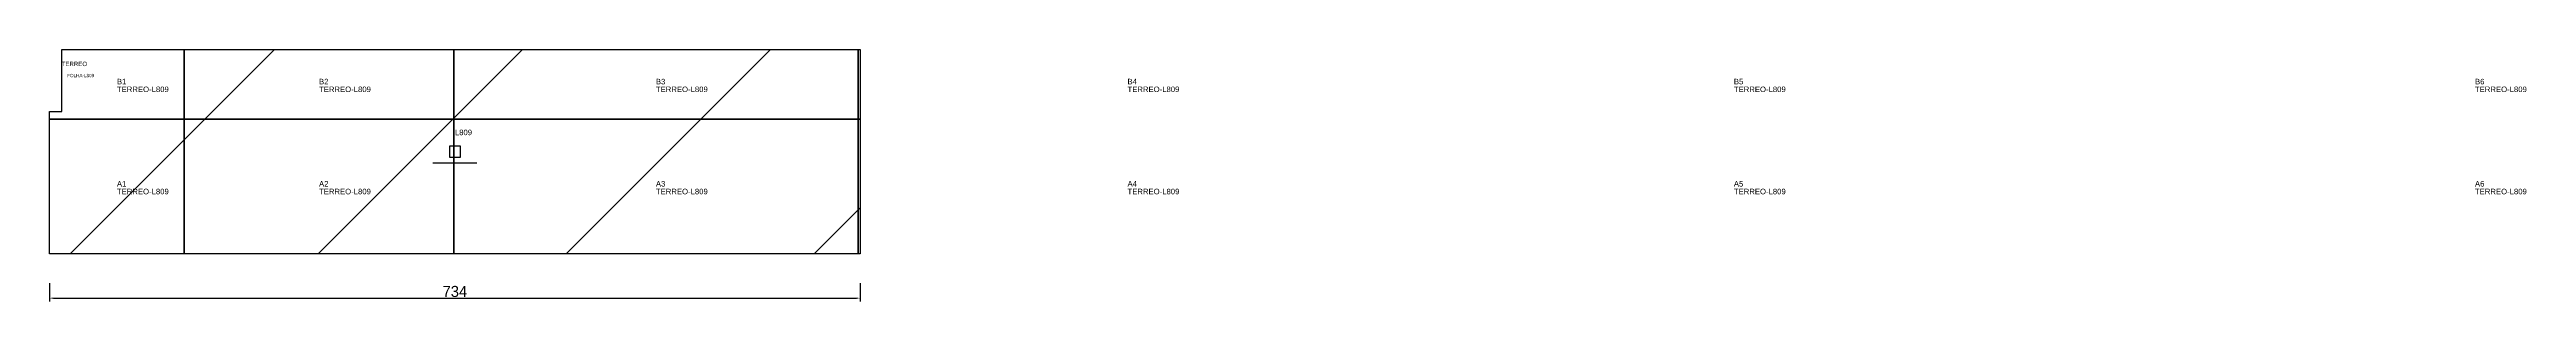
# Model space of a CAD drawing. Header units: metres. Extents: x 222 to 2465, y -26 to 202.
import ezdxf

# ---------------------------------------------------------------- set-up
doc = ezdxf.new("R2010")
doc.units = ezdxf.units.M
for name, color, linetype in [('3', 3, 'CONTINUOUS'), ('AUX00', 7, 'CONTINUOUS'), ('COTA', 241, 'CONTINUOUS'), ('FOLHA', 255, 'CONTINUOUS'), ('Hachura', 251, 'CONTINUOUS'), ('NOMENCLATURA', 7, 'CONTINUOUS'), ('Nível', 160, 'CONTINUOUS'), ('Painéis', 200, 'CONTINUOUS'), ('Pilares', 5, 'CONTINUOUS'), ('SARR_2.2x7', 40, 'CONTINUOUS')]:
    doc.layers.add(name, color=color, linetype=linetype)
doc.styles.add('ARIAL', font='Arial.ttf')
doc.styles.add('STR_STANDARD', font='arial.ttf')
doc.dimstyles.new('EZ DXF', dxfattribs={"dimtxt": 10, "dimasz": 3.5, "dimexe": 3, "dimexo": 1.5, "dimgap": 1, "dimtad": 1, "dimdec": 1, "dimdsep": 46, "dimcen": 2.5, "dimazin": 3, "dimtfac": 1, "dimtmove": 0, "dimatfit": 3})

msp = doc.modelspace()

# ---------------------------------------------------------------- hatches: boundary and pattern name
at = {"layer": 'Hachura'}
h = msp.add_hatch(dxfattribs=at)
h.set_pattern_fill('ANSI31', scale=50)
h.paths.add_polyline_path([(233.2, 201.5), (956.2, 201.5), (956.2, 16.5), (222.2, 16.5), (222.2, 145.5), (233.2, 145.5)])
h = msp.add_hatch(dxfattribs=at)
h.set_pattern_fill('ANSI31', scale=50)
h.paths.add_polyline_path([(233.2, 201.5), (956.2, 201.5), (956.2, 16.5), (222.2, 16.5), (222.2, 145.5), (233.2, 145.5)])

# ---------------------------------------------------------------- linework, layer by layer
at = {"layer": '3'}
for points in [[(344.2, 16.5), (344.2, 201.5)], [(344.2, 16.5), (344.2, 201.5)], [(588.2, 16.5), (588.2, 201.5)], [(588.2, 16.5), (588.2, 201.5)], [(954.2, 16.5), (954.2, 201.5)], [(954.2, 16.5), (954.2, 201.5)], [(222.2, 138.5), (956.2, 138.5)], [(222.2, 138.5), (956.2, 138.5)]]:
    msp.add_lwpolyline(points, close=True, dxfattribs=at)
at = {"layer": 'Painéis', "color": 200}
for p, q in [((233.2, 201.5), (956.2, 201.5)), ((233.2, 145.5), (233.2, 201.5)), ((233.2, 201.5), (956.2, 201.5)), ((233.2, 145.5), (233.2, 201.5)), ((956.2, 201.5), (956.2, 16.5)), ((956.2, 201.5), (956.2, 16.5)), ((222.2, 16.5), (222.2, 145.5)), ((222.2, 145.5), (233.2, 145.5)), ((222.2, 16.5), (222.2, 145.5)), ((222.2, 145.5), (233.2, 145.5)), ((956.2, 16.5), (222.2, 16.5)), ((956.2, 16.5), (222.2, 16.5))]:
    msp.add_line(p, q, dxfattribs=at)
at = {"layer": 'Pilares'}
msp.add_lwpolyline([(584.2, 104), (594.2, 104), (594.2, 114), (584.2, 114)], close=True, dxfattribs=at)
msp.add_lwpolyline([(584.2, 104), (594.2, 104), (594.2, 114), (584.2, 114)], close=True, dxfattribs=at)
at = {"layer": 'SARR_2.2x7'}
msp.add_line((569.2, 99), (609.2, 99), dxfattribs=at)
msp.add_line((569.2, 99), (609.2, 99), dxfattribs=at)

# ---------------------------------------------------------------- texts
at = {"layer": '3', "style": 'STR_STANDARD'}
for s, p in [('B1', (283.2, 170)), ('B1', (283.2, 170)), ('B2', (466.2, 170)), ('B2', (466.2, 170)), ('B3', (771.2, 170)), ('B3', (771.2, 170)), ('B4', (1198.2, 170)), ('B4', (1198.2, 170)), ('B5', (1747.2, 170)), ('B5', (1747.2, 170)), ('B6', (2418.2, 170)), ('B6', (2418.2, 170)), ('A1', (283.2, 77.5)), ('A1', (283.2, 77.5)), ('A2', (466.2, 77.5)), ('A2', (466.2, 77.5)), ('A3', (771.2, 77.5)), ('A3', (771.2, 77.5)), ('A4', (1198.2, 77.5)), ('A4', (1198.2, 77.5)), ('A5', (1747.2, 77.5)), ('A5', (1747.2, 77.5)), ('A6', (2418.2, 77.5)), ('A6', (2418.2, 77.5))]:
    msp.add_text(s, height=5, dxfattribs=at).set_placement(p)
at = {"layer": 'AUX00', "style": 'STR_STANDARD'}
for p in [(283.2, 163), (283.2, 163), (466.2, 163), (466.2, 163), (771.2, 163), (771.2, 163), (1198.2, 163), (1198.2, 163), (1747.2, 163), (1747.2, 163), (2418.2, 163), (2418.2, 163), (283.2, 70.5), (283.2, 70.5), (466.2, 70.5), (466.2, 70.5), (771.2, 70.5), (771.2, 70.5), (1198.2, 70.5), (1198.2, 70.5), (1747.2, 70.5), (1747.2, 70.5), (2418.2, 70.5), (2418.2, 70.5)]:
    msp.add_text('TERREO-L809', height=5, dxfattribs=at).set_placement(p)
at = {"layer": 'FOLHA'}
msp.add_text('FOLHA-L809', height=3, dxfattribs=at).set_placement((238.2, 176.5))
msp.add_text('FOLHA-L809', height=3, dxfattribs=at).set_placement((238.2, 176.5))
at = {"layer": 'NOMENCLATURA', "insert": (589.2, 129), "char_height": 5, "attachment_point": 1, "style": 'ARIAL'}
msp.add_mtext('L809', dxfattribs=at)
msp.add_mtext('L809', dxfattribs=at)
at = {"layer": 'Nível'}
msp.add_text('TERREO', height=4, dxfattribs=at).set_placement((233.2, 186.5))
msp.add_text('TERREO', height=4, dxfattribs=at).set_placement((233.2, 186.5))

# ---------------------------------------------------------------- dimensions: what is measured, and where the dimension line sits
at = {"layer": 'COTA'}
msp.add_linear_dim(base=(222.2, -23.5), p1=(222.2, -8.5), p2=(956.2, -8.5), dimstyle='EZ DXF', dxfattribs=at).render()
msp.add_linear_dim(base=(222.2, -23.5), p1=(222.2, -8.5), p2=(956.2, -8.5), dimstyle='EZ DXF', dxfattribs=at).render()

doc.saveas('drawing.dxf')
